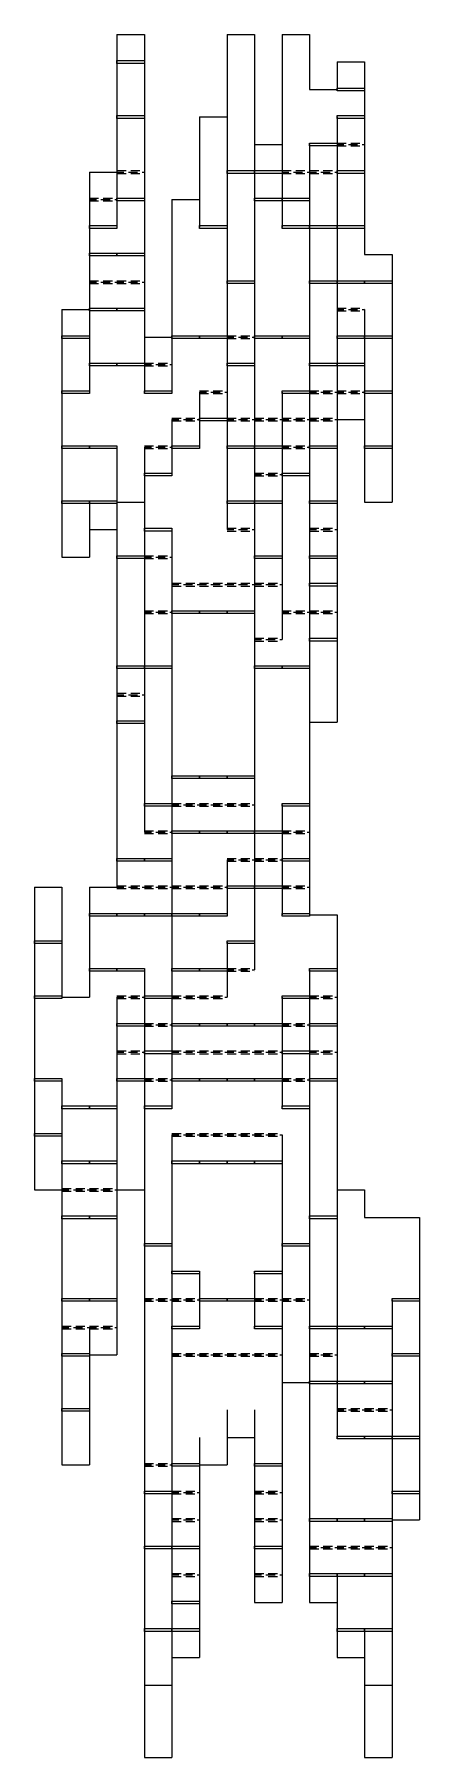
# Model space of a CAD drawing. Header units: millimetres. Extents: x 0 to 133, y 0 to 594.
import ezdxf

# ---------------------------------------------------------------- set-up
doc = ezdxf.new("R2010")
doc.units = ezdxf.units.MM
for name, color, linetype in [('CUT', 3, 'CONTINUOUS'), ('MOUNTAIN_FOLD', 1, 'CONTINUOUS'), ('VALLEY_FOLD', 5, 'CONTINUOUS')]:
    doc.layers.add(name, color=color, linetype=linetype)

msp = doc.modelspace()

# ---------------------------------------------------------------- linework, layer by layer
at = {"layer": 'CUT'}
for p, q in [((28.449, 593.98), (28.449, 584.497)), ((28.449, 593.98), (37.932, 593.98)), ((37.932, 593.98), (37.932, 584.497)), ((66.381, 593.98), (66.381, 584.497)), ((66.381, 593.98), (75.864, 593.98)), ((75.864, 593.98), (75.864, 584.497)), ((85.347, 593.98), (94.83, 593.98)), ((85.347, 593.98), (85.347, 584.497)), ((94.83, 593.98), (94.83, 584.497)), ((28.449, 584.497), (28.449, 575.014)), ((37.932, 584.497), (37.932, 575.014)), ((66.381, 584.497), (66.381, 575.014)), ((75.864, 584.497), (75.864, 575.014)), ((85.347, 584.497), (85.347, 575.014)), ((94.83, 584.497), (94.83, 575.014)), ((104.313, 584.497), (113.796, 584.497)), ((104.313, 584.497), (104.313, 575.014)), ((113.796, 584.497), (113.796, 575.014)), ((28.449, 575.014), (28.449, 565.531)), ((37.932, 575.014), (37.932, 565.531)), ((66.381, 575.014), (66.381, 565.531)), ((75.864, 575.014), (75.864, 565.531)), ((85.347, 575.014), (85.347, 565.531)), ((94.83, 575.014), (104.313, 575.014)), ((113.796, 575.014), (113.796, 565.531)), ((28.449, 565.531), (28.449, 556.048)), ((37.932, 565.531), (37.932, 556.048)), ((56.898, 565.531), (66.381, 565.531)), ((56.898, 565.531), (56.898, 556.048)), ((66.381, 565.531), (66.381, 556.048)), ((75.864, 565.531), (75.864, 556.048)), ((85.347, 565.531), (85.347, 556.048)), ((104.313, 565.531), (104.313, 556.048)), ((113.796, 565.531), (113.796, 556.048)), ((28.449, 556.048), (28.449, 546.565)), ((37.932, 556.048), (37.932, 546.565)), ((56.898, 556.048), (56.898, 546.565)), ((66.381, 556.048), (66.381, 546.565)), ((75.864, 556.048), (75.864, 546.565)), ((75.864, 556.048), (85.347, 556.048)), ((85.347, 556.048), (85.347, 546.565)), ((94.83, 556.048), (94.83, 546.565)), ((104.313, 556.048), (104.313, 546.565)), ((113.796, 556.048), (113.796, 546.565)), ((18.966, 546.565), (28.449, 546.565)), ((18.966, 546.565), (18.966, 537.082)), ((28.449, 546.565), (28.449, 537.082)), ((37.932, 546.565), (37.932, 537.082)), ((56.898, 546.565), (56.898, 537.082)), ((66.381, 546.565), (66.381, 537.082)), ((75.864, 546.565), (75.864, 537.082)), ((85.347, 546.565), (85.347, 537.082)), ((94.83, 546.565), (94.83, 537.082)), ((104.313, 546.565), (104.313, 537.082)), ((113.796, 546.565), (113.796, 537.082)), ((18.966, 537.082), (18.966, 527.599)), ((28.449, 537.082), (28.449, 527.599)), ((37.932, 537.082), (37.932, 527.599)), ((47.415, 537.082), (56.898, 537.082)), ((47.415, 537.082), (47.415, 527.599)), ((56.898, 537.082), (56.898, 527.599)), ((66.381, 537.082), (66.381, 527.599)), ((75.864, 537.082), (75.864, 527.599)), ((85.347, 537.082), (85.347, 527.599)), ((94.83, 537.082), (94.83, 527.599)), ((104.313, 537.082), (104.313, 527.599)), ((113.796, 537.082), (113.796, 527.599)), ((18.966, 527.599), (18.966, 518.116)), ((37.932, 527.599), (37.932, 518.116)), ((47.415, 527.599), (47.415, 518.116)), ((66.381, 527.599), (66.381, 518.116)), ((75.864, 527.599), (75.864, 518.116)), ((94.83, 527.599), (94.83, 518.116)), ((104.313, 527.599), (104.313, 518.116)), ((113.796, 527.599), (113.796, 518.116)), ((18.966, 518.116), (18.966, 508.633)), ((37.932, 518.116), (37.932, 508.633)), ((47.415, 518.116), (47.415, 508.633)), ((66.381, 518.116), (66.381, 508.633)), ((75.864, 518.116), (75.864, 508.633)), ((94.83, 518.116), (94.83, 508.633)), ((104.313, 518.116), (104.313, 508.633)), ((113.796, 518.116), (123.279, 518.116)), ((123.279, 518.116), (123.279, 508.633)), ((18.966, 508.633), (18.966, 499.15)), ((37.932, 508.633), (37.932, 499.15)), ((47.415, 508.633), (47.415, 499.15)), ((66.381, 508.633), (66.381, 499.15)), ((75.864, 508.633), (75.864, 499.15)), ((94.83, 508.633), (94.83, 499.15)), ((104.313, 508.633), (104.313, 499.15)), ((123.279, 508.633), (123.279, 499.15)), ((9.483, 499.15), (9.483, 489.667)), ((9.483, 499.15), (18.966, 499.15)), ((18.966, 499.15), (18.966, 489.667)), ((37.932, 499.15), (37.932, 489.667)), ((47.415, 499.15), (47.415, 489.667)), ((66.381, 499.15), (66.381, 489.667)), ((75.864, 499.15), (75.864, 489.667)), ((94.83, 499.15), (94.83, 489.667)), ((104.313, 499.15), (104.313, 489.667)), ((113.796, 499.15), (113.796, 489.667)), ((123.279, 499.15), (123.279, 489.667)), ((9.483, 489.667), (9.483, 480.184)), ((18.966, 489.667), (18.966, 480.184)), ((37.932, 489.667), (47.415, 489.667)), ((37.932, 489.667), (37.932, 480.184)), ((47.415, 489.667), (47.415, 480.184)), ((66.381, 489.667), (66.381, 480.184)), ((75.864, 489.667), (75.864, 480.184)), ((94.83, 489.667), (94.83, 480.184)), ((104.313, 489.667), (104.313, 480.184)), ((113.796, 489.667), (113.796, 480.184)), ((123.279, 489.667), (123.279, 480.184)), ((9.483, 480.184), (9.483, 470.701)), ((18.966, 480.184), (18.966, 470.701)), ((37.932, 480.184), (37.932, 470.701)), ((47.415, 480.184), (47.415, 470.701)), ((66.381, 480.184), (66.381, 470.701)), ((75.864, 480.184), (75.864, 470.701)), ((94.83, 480.184), (94.83, 470.701)), ((104.313, 480.184), (104.313, 470.701)), ((113.796, 480.184), (113.796, 470.701)), ((123.279, 480.184), (123.279, 470.701)), ((9.483, 470.701), (9.483, 461.218)), ((56.898, 470.701), (56.898, 461.218)), ((66.381, 470.701), (66.381, 461.218)), ((75.864, 470.701), (75.864, 461.218)), ((85.347, 470.701), (85.347, 461.218)), ((94.83, 470.701), (94.83, 461.218)), ((104.313, 470.701), (104.313, 461.218)), ((113.796, 470.701), (113.796, 461.218)), ((123.279, 470.701), (123.279, 461.218)), ((9.483, 461.218), (9.483, 451.735)), ((47.415, 461.218), (47.415, 451.735)), ((56.898, 461.218), (56.898, 451.735)), ((66.381, 461.218), (66.381, 451.735)), ((75.864, 461.218), (75.864, 451.735)), ((85.347, 461.218), (85.347, 451.735)), ((94.83, 461.218), (94.83, 451.735)), ((104.313, 461.218), (113.796, 461.218)), ((104.313, 461.218), (104.313, 451.735)), ((113.796, 461.218), (113.796, 451.735)), ((123.279, 461.218), (123.279, 451.735)), ((9.483, 451.735), (9.483, 442.252)), ((28.449, 451.735), (28.449, 442.252)), ((37.932, 451.735), (37.932, 442.252)), ((47.415, 451.735), (47.415, 442.252)), ((66.381, 451.735), (66.381, 442.252)), ((75.864, 451.735), (75.864, 442.252)), ((85.347, 451.735), (85.347, 442.252)), ((94.83, 451.735), (94.83, 442.252)), ((104.313, 451.735), (104.313, 442.252)), ((113.796, 451.735), (113.796, 442.252)), ((123.279, 451.735), (123.279, 442.252)), ((9.483, 442.252), (9.483, 432.769)), ((28.449, 442.252), (28.449, 432.769)), ((37.932, 442.252), (37.932, 432.769)), ((66.381, 442.252), (66.381, 432.769)), ((75.864, 442.252), (75.864, 432.769)), ((85.347, 442.252), (85.347, 432.769)), ((94.83, 442.252), (94.83, 432.769)), ((104.313, 442.252), (104.313, 432.769)), ((113.796, 442.252), (113.796, 432.769)), ((123.279, 442.252), (123.279, 432.769)), ((9.483, 432.769), (9.483, 423.286)), ((18.966, 432.769), (18.966, 423.286)), ((28.449, 432.769), (28.449, 423.286)), ((28.449, 432.769), (37.932, 432.769)), ((37.932, 432.769), (37.932, 423.286)), ((66.381, 432.769), (66.381, 423.286)), ((75.864, 432.769), (75.864, 423.286)), ((85.347, 432.769), (85.347, 423.286)), ((94.83, 432.769), (94.83, 423.286)), ((104.313, 432.769), (104.313, 423.286)), ((113.796, 432.769), (123.279, 432.769)), ((9.483, 423.286), (9.483, 413.803)), ((18.966, 423.286), (18.966, 413.803)), ((18.966, 423.286), (28.449, 423.286)), ((28.449, 423.286), (28.449, 413.803)), ((37.932, 423.286), (37.932, 413.803)), ((47.415, 423.286), (47.415, 413.803)), ((75.864, 423.286), (75.864, 413.803)), ((85.347, 423.286), (85.347, 413.803)), ((94.83, 423.286), (94.83, 413.803)), ((104.313, 423.286), (104.313, 413.803)), ((9.483, 413.803), (18.966, 413.803)), ((28.449, 413.803), (28.449, 404.32)), ((37.932, 413.803), (37.932, 404.32)), ((47.415, 413.803), (47.415, 404.32)), ((75.864, 413.803), (75.864, 404.32)), ((85.347, 413.803), (85.347, 404.32)), ((94.83, 413.803), (94.83, 404.32)), ((104.313, 413.803), (104.313, 404.32)), ((28.449, 404.32), (28.449, 394.837)), ((37.932, 404.32), (37.932, 394.837)), ((47.415, 404.32), (47.415, 394.837)), ((75.864, 404.32), (75.864, 394.837)), ((85.347, 404.32), (85.347, 394.837)), ((94.83, 404.32), (94.83, 394.837)), ((104.313, 404.32), (104.313, 394.837)), ((28.449, 394.837), (28.449, 385.354)), ((37.932, 394.837), (37.932, 385.354)), ((47.415, 394.837), (47.415, 385.354)), ((75.864, 394.837), (75.864, 385.354)), ((85.347, 394.837), (85.347, 385.354)), ((94.83, 394.837), (94.83, 385.354)), ((104.313, 394.837), (104.313, 385.354)), ((28.449, 385.354), (28.449, 375.871)), ((37.932, 385.354), (37.932, 375.871)), ((47.415, 385.354), (47.415, 375.871)), ((75.864, 385.354), (75.864, 375.871)), ((94.83, 385.354), (94.83, 375.871)), ((104.313, 385.354), (104.313, 375.871)), ((28.449, 375.871), (28.449, 366.388)), ((37.932, 375.871), (37.932, 366.388)), ((47.415, 375.871), (47.415, 366.388)), ((75.864, 375.871), (75.864, 366.388)), ((94.83, 375.871), (94.83, 366.388)), ((104.313, 375.871), (104.313, 366.388)), ((28.449, 366.388), (28.449, 356.905)), ((37.932, 366.388), (37.932, 356.905)), ((47.415, 366.388), (47.415, 356.905)), ((75.864, 366.388), (75.864, 356.905)), ((94.83, 366.388), (94.83, 356.905)), ((104.313, 366.388), (104.313, 356.905)), ((28.449, 356.905), (28.449, 347.422)), ((37.932, 356.905), (37.932, 347.422)), ((47.415, 356.905), (47.415, 347.422)), ((75.864, 356.905), (75.864, 347.422)), ((94.83, 356.905), (104.313, 356.905)), ((94.83, 356.905), (94.83, 347.422)), ((28.449, 347.422), (28.449, 337.939)), ((37.932, 347.422), (37.932, 337.939)), ((47.415, 347.422), (47.415, 337.939)), ((75.864, 347.422), (75.864, 337.939)), ((94.83, 347.422), (94.83, 337.939)), ((28.449, 337.939), (28.449, 328.456)), ((37.932, 337.939), (37.932, 328.456)), ((47.415, 337.939), (47.415, 328.456)), ((75.864, 337.939), (75.864, 328.456)), ((94.83, 337.939), (94.83, 328.456)), ((28.449, 328.456), (28.449, 318.973)), ((37.932, 328.456), (37.932, 318.973)), ((47.415, 328.456), (47.415, 318.973)), ((75.864, 328.456), (75.864, 318.973)), ((85.347, 328.456), (85.347, 318.973)), ((94.83, 328.456), (94.83, 318.973)), ((28.449, 318.973), (28.449, 309.49)), ((47.415, 318.973), (47.415, 309.49)), ((75.864, 318.973), (75.864, 309.49)), ((85.347, 318.973), (85.347, 309.49)), ((94.83, 318.973), (94.83, 309.49)), ((28.449, 309.49), (28.449, 300.007)), ((47.415, 309.49), (47.415, 300.007)), ((66.381, 309.49), (66.381, 300.007)), ((75.864, 309.49), (75.864, 300.007)), ((85.347, 309.49), (85.347, 300.007)), ((94.83, 309.49), (94.83, 300.007)), ((0, 300.007), (9.483, 300.007)), ((0, 300.007), (0, 290.524)), ((9.483, 300.007), (9.483, 290.524)), ((18.966, 300.007), (18.966, 290.524)), ((18.966, 300.007), (28.449, 300.007)), ((47.415, 300.007), (47.415, 290.524)), ((66.381, 300.007), (66.381, 290.524)), ((75.864, 300.007), (75.864, 290.524)), ((85.347, 300.007), (85.347, 290.524)), ((94.83, 300.007), (94.83, 290.524)), ((0, 290.524), (0, 281.041)), ((9.483, 290.524), (9.483, 281.041)), ((18.966, 290.524), (18.966, 281.041)), ((47.415, 290.524), (47.415, 281.041)), ((75.864, 290.524), (75.864, 281.041)), ((94.83, 290.524), (104.313, 290.524)), ((104.313, 290.524), (104.313, 281.041)), ((0, 281.041), (0, 271.558)), ((9.483, 281.041), (9.483, 271.558)), ((18.966, 281.041), (18.966, 271.558)), ((47.415, 281.041), (47.415, 271.558)), ((66.381, 281.041), (66.381, 271.558)), ((75.864, 281.041), (75.864, 271.558)), ((104.313, 281.041), (104.313, 271.558)), ((0, 271.558), (0, 262.075)), ((9.483, 271.558), (9.483, 262.075)), ((18.966, 271.558), (18.966, 262.075)), ((37.932, 271.558), (37.932, 262.075)), ((47.415, 271.558), (47.415, 262.075)), ((66.381, 271.558), (66.381, 262.075)), ((94.83, 271.558), (94.83, 262.075)), ((104.313, 271.558), (104.313, 262.075)), ((0, 262.075), (0, 252.592)), ((9.483, 262.075), (18.966, 262.075)), ((28.449, 262.075), (28.449, 252.592)), ((37.932, 262.075), (37.932, 252.592)), ((47.415, 262.075), (47.415, 252.592)), ((85.347, 262.075), (85.347, 252.592)), ((94.83, 262.075), (94.83, 252.592)), ((104.313, 262.075), (104.313, 252.592)), ((0, 252.592), (0, 243.109)), ((28.449, 252.592), (28.449, 243.109)), ((37.932, 252.592), (37.932, 243.109)), ((47.415, 252.592), (47.415, 243.109)), ((85.347, 252.592), (85.347, 243.109)), ((94.83, 252.592), (94.83, 243.109)), ((104.313, 252.592), (104.313, 243.109)), ((0, 243.109), (0, 233.626)), ((28.449, 243.109), (28.449, 233.626)), ((37.932, 243.109), (37.932, 233.626)), ((47.415, 243.109), (47.415, 233.626)), ((85.347, 243.109), (85.347, 233.626)), ((94.83, 243.109), (94.83, 233.626)), ((104.313, 243.109), (104.313, 233.626)), ((0, 233.626), (0, 224.143)), ((9.483, 233.626), (9.483, 224.143)), ((28.449, 233.626), (28.449, 224.143)), ((37.932, 233.626), (37.932, 224.143)), ((47.415, 233.626), (47.415, 224.143)), ((85.347, 233.626), (85.347, 224.143)), ((94.83, 233.626), (94.83, 224.143)), ((104.313, 233.626), (104.313, 224.143)), ((0, 224.143), (0, 214.66)), ((9.483, 224.143), (9.483, 214.66)), ((28.449, 224.143), (28.449, 214.66)), ((37.932, 224.143), (37.932, 214.66)), ((94.83, 224.143), (94.83, 214.66)), ((104.313, 224.143), (104.313, 214.66)), ((0, 214.66), (0, 205.177)), ((9.483, 214.66), (9.483, 205.177)), ((28.449, 214.66), (28.449, 205.177)), ((37.932, 214.66), (37.932, 205.177)), ((47.415, 214.66), (47.415, 205.177)), ((85.347, 214.66), (85.347, 205.177)), ((94.83, 214.66), (94.83, 205.177)), ((104.313, 214.66), (104.313, 205.177)), ((0, 205.177), (0, 195.694)), ((9.483, 205.177), (9.483, 195.694)), ((28.449, 205.177), (28.449, 195.694)), ((37.932, 205.177), (37.932, 195.694)), ((47.415, 205.177), (47.415, 195.694)), ((85.347, 205.177), (85.347, 195.694)), ((94.83, 205.177), (94.83, 195.694)), ((104.313, 205.177), (104.313, 195.694)), ((0, 195.694), (9.483, 195.694)), ((9.483, 195.694), (9.483, 186.211)), ((28.449, 195.694), (37.932, 195.694)), ((28.449, 195.694), (28.449, 186.211)), ((37.932, 195.694), (37.932, 186.211)), ((47.415, 195.694), (47.415, 186.211)), ((85.347, 195.694), (85.347, 186.211)), ((94.83, 195.694), (94.83, 186.211)), ((104.313, 195.694), (104.313, 186.211)), ((104.313, 195.694), (113.796, 195.694)), ((113.796, 195.694), (113.796, 186.211)), ((9.483, 186.211), (9.483, 176.728)), ((28.449, 186.211), (28.449, 176.728)), ((37.932, 186.211), (37.932, 176.728)), ((47.415, 186.211), (47.415, 176.728)), ((85.347, 186.211), (85.347, 176.728)), ((94.83, 186.211), (94.83, 176.728)), ((104.313, 186.211), (104.313, 176.728)), ((113.796, 186.211), (123.279, 186.211)), ((123.279, 186.211), (132.762, 186.211)), ((132.762, 186.211), (132.762, 176.728)), ((9.483, 176.728), (9.483, 167.245)), ((28.449, 176.728), (28.449, 167.245)), ((37.932, 176.728), (37.932, 167.245)), ((47.415, 176.728), (47.415, 167.245)), ((85.347, 176.728), (85.347, 167.245)), ((94.83, 176.728), (94.83, 167.245)), ((104.313, 176.728), (104.313, 167.245)), ((132.762, 176.728), (132.762, 167.245)), ((9.483, 167.245), (9.483, 157.762)), ((28.449, 167.245), (28.449, 157.762)), ((37.932, 167.245), (37.932, 157.762)), ((47.415, 167.245), (47.415, 157.762)), ((56.898, 167.245), (56.898, 157.762)), ((75.864, 167.245), (75.864, 157.762)), ((85.347, 167.245), (85.347, 157.762)), ((94.83, 167.245), (94.83, 157.762)), ((104.313, 167.245), (104.313, 157.762)), ((132.762, 167.245), (132.762, 157.762)), ((9.483, 157.762), (9.483, 148.279)), ((28.449, 157.762), (28.449, 148.279)), ((37.932, 157.762), (37.932, 148.279)), ((47.415, 157.762), (47.415, 148.279)), ((56.898, 157.762), (56.898, 148.279)), ((75.864, 157.762), (75.864, 148.279)), ((85.347, 157.762), (85.347, 148.279)), ((94.83, 157.762), (94.83, 148.279)), ((104.313, 157.762), (104.313, 148.279)), ((123.279, 157.762), (123.279, 148.279)), ((132.762, 157.762), (132.762, 148.279)), ((9.483, 148.279), (9.483, 138.796)), ((18.966, 148.279), (18.966, 138.796)), ((28.449, 148.279), (28.449, 138.796)), ((37.932, 148.279), (37.932, 138.796)), ((47.415, 148.279), (47.415, 138.796)), ((85.347, 148.279), (85.347, 138.796)), ((94.83, 148.279), (94.83, 138.796)), ((104.313, 148.279), (104.313, 138.796)), ((123.279, 148.279), (123.279, 138.796)), ((132.762, 148.279), (132.762, 138.796)), ((9.483, 138.796), (9.483, 129.313)), ((18.966, 138.796), (28.449, 138.796)), ((18.966, 138.796), (18.966, 129.313)), ((37.932, 138.796), (37.932, 129.313)), ((47.415, 138.796), (47.415, 129.313)), ((85.347, 138.796), (85.347, 129.313)), ((94.83, 138.796), (94.83, 129.313)), ((104.313, 138.796), (104.313, 129.313)), ((123.279, 138.796), (123.279, 129.313)), ((132.762, 138.796), (132.762, 129.313)), ((9.483, 129.313), (9.483, 119.83)), ((18.966, 129.313), (18.966, 119.83)), ((37.932, 129.313), (37.932, 119.83)), ((47.415, 129.313), (47.415, 119.83)), ((85.347, 129.313), (94.83, 129.313)), ((85.347, 129.313), (85.347, 119.83)), ((94.83, 129.313), (94.83, 119.83)), ((104.313, 129.313), (104.313, 119.83)), ((123.279, 129.313), (123.279, 119.83)), ((132.762, 129.313), (132.762, 119.83)), ((9.483, 119.83), (9.483, 110.347)), ((18.966, 119.83), (18.966, 110.347)), ((37.932, 119.83), (37.932, 110.347)), ((47.415, 119.83), (47.415, 110.347)), ((66.381, 119.83), (66.381, 110.347)), ((75.864, 119.83), (75.864, 110.347)), ((85.347, 119.83), (85.347, 110.347)), ((94.83, 119.83), (94.83, 110.347)), ((104.313, 119.83), (104.313, 110.347)), ((123.279, 119.83), (123.279, 110.347)), ((132.762, 119.83), (132.762, 110.347)), ((9.483, 110.347), (9.483, 100.864)), ((18.966, 110.347), (18.966, 100.864)), ((37.932, 110.347), (37.932, 100.864)), ((47.415, 110.347), (47.415, 100.864)), ((56.898, 110.347), (56.898, 100.864)), ((66.381, 110.347), (66.381, 100.864)), ((66.381, 110.347), (75.864, 110.347)), ((75.864, 110.347), (75.864, 100.864)), ((85.347, 110.347), (85.347, 100.864)), ((94.83, 110.347), (94.83, 100.864)), ((123.279, 110.347), (123.279, 100.864)), ((132.762, 110.347), (132.762, 100.864)), ((9.483, 100.864), (18.966, 100.864)), ((37.932, 100.864), (37.932, 91.381)), ((47.415, 100.864), (47.415, 91.381)), ((56.898, 100.864), (56.898, 91.381)), ((56.898, 100.864), (66.381, 100.864)), ((75.864, 100.864), (75.864, 91.381)), ((85.347, 100.864), (85.347, 91.381)), ((94.83, 100.864), (94.83, 91.381)), ((123.279, 100.864), (123.279, 91.381)), ((132.762, 100.864), (132.762, 91.381)), ((37.932, 91.381), (37.932, 81.898)), ((47.415, 91.381), (47.415, 81.898)), ((56.898, 91.381), (56.898, 81.898)), ((75.864, 91.381), (75.864, 81.898)), ((85.347, 91.381), (85.347, 81.898)), ((94.83, 91.381), (94.83, 81.898)), ((123.279, 91.381), (123.279, 81.898)), ((132.762, 91.381), (132.762, 81.898)), ((37.932, 81.898), (37.932, 72.415)), ((47.415, 81.898), (47.415, 72.415)), ((56.898, 81.898), (56.898, 72.415)), ((75.864, 81.898), (75.864, 72.415)), ((85.347, 81.898), (85.347, 72.415)), ((94.83, 81.898), (94.83, 72.415)), ((123.279, 81.898), (123.279, 72.415)), ((123.279, 81.898), (132.762, 81.898)), ((37.932, 72.415), (37.932, 62.932)), ((47.415, 72.415), (47.415, 62.932)), ((56.898, 72.415), (56.898, 62.932)), ((75.864, 72.415), (75.864, 62.932)), ((85.347, 72.415), (85.347, 62.932)), ((94.83, 72.415), (94.83, 62.932)), ((123.279, 72.415), (123.279, 62.932)), ((37.932, 62.932), (37.932, 53.449)), ((47.415, 62.932), (47.415, 53.449)), ((56.898, 62.932), (56.898, 53.449)), ((75.864, 62.932), (75.864, 53.449)), ((85.347, 62.932), (85.347, 53.449)), ((94.83, 62.932), (94.83, 53.449)), ((104.313, 62.932), (104.313, 53.449)), ((123.279, 62.932), (123.279, 53.449)), ((37.932, 53.449), (37.932, 43.966)), ((47.415, 53.449), (47.415, 43.966)), ((56.898, 53.449), (56.898, 43.966)), ((75.864, 53.449), (85.347, 53.449)), ((94.83, 53.449), (104.313, 53.449)), ((104.313, 53.449), (104.313, 43.966)), ((123.279, 53.449), (123.279, 43.966)), ((37.932, 43.966), (37.932, 34.483)), ((47.415, 43.966), (47.415, 34.483)), ((56.898, 43.966), (56.898, 34.483)), ((104.313, 43.966), (104.313, 34.483)), ((113.796, 43.966), (113.796, 34.483)), ((123.279, 43.966), (123.279, 34.483)), ((37.932, 34.483), (37.932, 25)), ((47.415, 34.483), (56.898, 34.483)), ((47.415, 34.483), (47.415, 25)), ((104.313, 34.483), (113.796, 34.483)), ((113.796, 34.483), (113.796, 25)), ((123.279, 34.483), (123.279, 25)), ((37.932, 25), (37.932, 0)), ((37.932, 25), (47.415, 25)), ((47.415, 25), (47.415, 0)), ((113.796, 25), (123.279, 25)), ((113.796, 25), (113.796, 0)), ((123.279, 25), (123.279, 0)), ((37.932, 0), (47.415, 0)), ((113.796, 0), (123.279, 0))]:
    msp.add_line(p, q, dxfattribs=at)
at = {"layer": 'MOUNTAIN_FOLD'}
for points in [[(28.449, 584.9711), (37.932, 584.9711), (37.932, 584.0229), (28.449, 584.0229)], [(104.313, 575.4882), (113.796, 575.4882), (113.796, 574.5399), (104.313, 574.5399)], [(28.449, 566.0052), (37.932, 566.0052), (37.932, 565.0569), (28.449, 565.0569)], [(104.313, 566.0052), (113.796, 566.0052), (113.796, 565.0569), (104.313, 565.0569)], [(94.83, 556.5222), (104.313, 556.5222), (104.313, 555.5738), (94.83, 555.5738)], [(66.381, 547.0392), (75.864, 547.0392), (75.864, 546.0909), (66.381, 546.0909)], [(75.864, 547.0392), (85.347, 547.0392), (85.347, 546.0909), (75.864, 546.0909)], [(104.313, 547.0392), (113.796, 547.0392), (113.796, 546.0909), (104.313, 546.0909)], [(28.449, 537.5562), (37.932, 537.5562), (37.932, 536.6078), (28.449, 536.6078)], [(75.864, 537.5562), (85.347, 537.5562), (85.347, 536.6078), (75.864, 536.6078)], [(85.347, 537.5562), (94.83, 537.5562), (94.83, 536.6078), (85.347, 536.6078)], [(18.966, 528.0732), (28.449, 528.0732), (28.449, 527.1249), (18.966, 527.1249)], [(56.898, 528.0732), (66.381, 528.0732), (66.381, 527.1249), (56.898, 527.1249)], [(85.347, 528.0732), (94.83, 528.0732), (94.83, 527.1249), (85.347, 527.1249)], [(94.83, 528.0732), (104.313, 528.0732), (104.313, 527.1249), (94.83, 527.1249)], [(104.313, 528.0732), (113.796, 528.0732), (113.796, 527.1249), (104.313, 527.1249)], [(18.966, 518.5901), (28.449, 518.5901), (28.449, 517.6418), (18.966, 517.6418)], [(28.449, 518.5901), (37.932, 518.5901), (37.932, 517.6418), (28.449, 517.6418)], [(66.381, 509.1072), (75.864, 509.1072), (75.864, 508.1589), (66.381, 508.1589)], [(94.83, 509.1072), (104.313, 509.1072), (104.313, 508.1589), (94.83, 508.1589)], [(104.313, 509.1072), (113.796, 509.1072), (113.796, 508.1589), (104.313, 508.1589)], [(113.796, 509.1072), (123.279, 509.1072), (123.279, 508.1589), (113.796, 508.1589)], [(18.966, 499.6241), (28.449, 499.6241), (28.449, 498.6759), (18.966, 498.6759)], [(28.449, 499.6241), (37.932, 499.6241), (37.932, 498.6759), (28.449, 498.6759)], [(9.483, 490.1412), (18.966, 490.1412), (18.966, 489.1929), (9.483, 489.1929)], [(47.415, 490.1412), (56.898, 490.1412), (56.898, 489.1929), (47.415, 489.1929)], [(56.898, 490.1412), (66.381, 490.1412), (66.381, 489.1929), (56.898, 489.1929)], [(75.864, 490.1412), (85.347, 490.1412), (85.347, 489.1929), (75.864, 489.1929)], [(85.347, 490.1412), (94.83, 490.1412), (94.83, 489.1929), (85.347, 489.1929)], [(104.313, 490.1412), (113.796, 490.1412), (113.796, 489.1929), (104.313, 489.1929)], [(113.796, 490.1412), (123.279, 490.1412), (123.279, 489.1929), (113.796, 489.1929)], [(18.966, 480.6581), (28.449, 480.6581), (28.449, 479.7099), (18.966, 479.7099)], [(28.449, 480.6581), (37.932, 480.6581), (37.932, 479.7099), (28.449, 479.7099)], [(66.381, 480.6581), (75.864, 480.6581), (75.864, 479.7099), (66.381, 479.7099)], [(94.83, 480.6581), (104.313, 480.6581), (104.313, 479.7099), (94.83, 479.7099)], [(104.313, 480.6581), (113.796, 480.6581), (113.796, 479.7099), (104.313, 479.7099)], [(9.483, 471.1752), (18.966, 471.1752), (18.966, 470.2269), (9.483, 470.2269)], [(37.932, 471.1752), (47.415, 471.1752), (47.415, 470.2269), (37.932, 470.2269)], [(85.347, 471.1752), (94.83, 471.1752), (94.83, 470.2269), (85.347, 470.2269)], [(113.796, 471.1752), (123.279, 471.1752), (123.279, 470.2269), (113.796, 470.2269)], [(56.898, 461.6922), (66.381, 461.6922), (66.381, 460.7439), (56.898, 460.7439)], [(9.483, 452.2092), (18.966, 452.2092), (18.966, 451.2609), (9.483, 451.2609)], [(18.966, 452.2092), (28.449, 452.2092), (28.449, 451.2609), (18.966, 451.2609)], [(47.415, 452.2092), (56.898, 452.2092), (56.898, 451.2609), (47.415, 451.2609)], [(66.381, 452.2092), (75.864, 452.2092), (75.864, 451.2609), (66.381, 451.2609)], [(75.864, 452.2092), (85.347, 452.2092), (85.347, 451.2609), (75.864, 451.2609)], [(94.83, 452.2092), (104.313, 452.2092), (104.313, 451.2609), (94.83, 451.2609)], [(113.796, 452.2092), (123.279, 452.2092), (123.279, 451.2609), (113.796, 451.2609)], [(37.932, 442.7262), (47.415, 442.7262), (47.415, 441.7779), (37.932, 441.7779)], [(85.347, 442.7262), (94.83, 442.7262), (94.83, 441.7779), (85.347, 441.7779)], [(9.483, 433.2432), (18.966, 433.2432), (18.966, 432.2948), (9.483, 432.2948)], [(18.966, 433.2432), (28.449, 433.2432), (28.449, 432.2948), (18.966, 432.2948)], [(66.381, 433.2432), (75.864, 433.2432), (75.864, 432.2948), (66.381, 432.2948)], [(75.864, 433.2432), (85.347, 433.2432), (85.347, 432.2948), (75.864, 432.2948)], [(94.83, 433.2432), (104.313, 433.2432), (104.313, 432.2948), (94.83, 432.2948)], [(37.932, 423.7602), (47.415, 423.7602), (47.415, 422.8119), (37.932, 422.8119)], [(28.449, 414.2772), (37.932, 414.2772), (37.932, 413.3288), (28.449, 413.3288)], [(75.864, 414.2772), (85.347, 414.2772), (85.347, 413.3288), (75.864, 413.3288)], [(94.83, 414.2772), (104.313, 414.2772), (104.313, 413.3288), (94.83, 413.3288)], [(94.83, 404.7942), (104.313, 404.7942), (104.313, 403.8459), (94.83, 403.8459)], [(47.415, 395.3111), (56.898, 395.3111), (56.898, 394.3628), (47.415, 394.3628)], [(56.898, 395.3111), (66.381, 395.3111), (66.381, 394.3628), (56.898, 394.3628)], [(66.381, 395.3111), (75.864, 395.3111), (75.864, 394.3628), (66.381, 394.3628)], [(94.83, 385.8282), (104.313, 385.8282), (104.313, 384.8799), (94.83, 384.8799)], [(28.449, 376.3451), (37.932, 376.3451), (37.932, 375.3968), (28.449, 375.3968)], [(37.932, 376.3451), (47.415, 376.3451), (47.415, 375.3968), (37.932, 375.3968)], [(75.864, 376.3451), (85.347, 376.3451), (85.347, 375.3968), (75.864, 375.3968)], [(85.347, 376.3451), (94.83, 376.3451), (94.83, 375.3968), (85.347, 375.3968)], [(28.449, 357.3792), (37.932, 357.3792), (37.932, 356.4309), (28.449, 356.4309)], [(47.415, 338.4132), (56.898, 338.4132), (56.898, 337.4649), (47.415, 337.4649)], [(56.898, 338.4132), (66.381, 338.4132), (66.381, 337.4649), (56.898, 337.4649)], [(66.381, 338.4132), (75.864, 338.4132), (75.864, 337.4649), (66.381, 337.4649)], [(37.932, 328.9302), (47.415, 328.9302), (47.415, 327.9819), (37.932, 327.9819)], [(85.347, 328.9302), (94.83, 328.9302), (94.83, 327.9819), (85.347, 327.9819)], [(47.415, 319.4472), (56.898, 319.4472), (56.898, 318.4989), (47.415, 318.4989)], [(56.898, 319.4472), (66.381, 319.4472), (66.381, 318.4989), (56.898, 318.4989)], [(66.381, 319.4472), (75.864, 319.4472), (75.864, 318.4989), (66.381, 318.4989)], [(75.864, 319.4472), (85.347, 319.4472), (85.347, 318.4989), (75.864, 318.4989)], [(28.449, 309.9642), (37.932, 309.9642), (37.932, 309.0159), (28.449, 309.0159)], [(37.932, 309.9642), (47.415, 309.9642), (47.415, 309.0159), (37.932, 309.0159)], [(85.347, 309.9642), (94.83, 309.9642), (94.83, 309.0159), (85.347, 309.0159)], [(66.381, 300.4812), (75.864, 300.4812), (75.864, 299.5328), (66.381, 299.5328)], [(75.864, 300.4812), (85.347, 300.4812), (85.347, 299.5328), (75.864, 299.5328)], [(18.966, 290.9982), (28.449, 290.9982), (28.449, 290.0498), (18.966, 290.0498)], [(28.449, 290.9982), (37.932, 290.9982), (37.932, 290.0498), (28.449, 290.0498)], [(37.932, 290.9982), (47.415, 290.9982), (47.415, 290.0498), (37.932, 290.0498)], [(47.415, 290.9982), (56.898, 290.9982), (56.898, 290.0498), (47.415, 290.0498)], [(56.898, 290.9982), (66.381, 290.9982), (66.381, 290.0498), (56.898, 290.0498)], [(85.347, 290.9982), (94.83, 290.9982), (94.83, 290.0498), (85.347, 290.0498)], [(0, 281.5152), (9.483, 281.5152), (9.483, 280.5668), (0, 280.5668)], [(66.381, 281.5152), (75.864, 281.5152), (75.864, 280.5668), (66.381, 280.5668)], [(18.966, 272.0322), (28.449, 272.0322), (28.449, 271.0838), (18.966, 271.0838)], [(28.449, 272.0322), (37.932, 272.0322), (37.932, 271.0838), (28.449, 271.0838)], [(47.415, 272.0322), (56.898, 272.0322), (56.898, 271.0838), (47.415, 271.0838)], [(56.898, 272.0322), (66.381, 272.0322), (66.381, 271.0838), (56.898, 271.0838)], [(94.83, 272.0322), (104.313, 272.0322), (104.313, 271.0838), (94.83, 271.0838)], [(0, 262.5492), (9.483, 262.5492), (9.483, 261.6009), (0, 261.6009)], [(37.932, 262.5492), (47.415, 262.5492), (47.415, 261.6009), (37.932, 261.6009)], [(85.347, 262.5492), (94.83, 262.5492), (94.83, 261.6009), (85.347, 261.6009)], [(28.449, 253.0662), (37.932, 253.0662), (37.932, 252.1179), (28.449, 252.1179)], [(47.415, 253.0662), (56.898, 253.0662), (56.898, 252.1179), (47.415, 252.1179)], [(56.898, 253.0662), (66.381, 253.0662), (66.381, 252.1179), (56.898, 252.1179)], [(66.381, 253.0662), (75.864, 253.0662), (75.864, 252.1179), (66.381, 252.1179)], [(75.864, 253.0662), (85.347, 253.0662), (85.347, 252.1179), (75.864, 252.1179)], [(94.83, 253.0662), (104.313, 253.0662), (104.313, 252.1179), (94.83, 252.1179)], [(37.932, 243.5832), (47.415, 243.5832), (47.415, 242.6349), (37.932, 242.6349)], [(85.347, 243.5832), (94.83, 243.5832), (94.83, 242.6349), (85.347, 242.6349)], [(0, 234.1002), (9.483, 234.1002), (9.483, 233.1519), (0, 233.1519)], [(28.449, 234.1002), (37.932, 234.1002), (37.932, 233.1519), (28.449, 233.1519)], [(47.415, 234.1002), (56.898, 234.1002), (56.898, 233.1519), (47.415, 233.1519)], [(56.898, 234.1002), (66.381, 234.1002), (66.381, 233.1519), (56.898, 233.1519)], [(66.381, 234.1002), (75.864, 234.1002), (75.864, 233.1519), (66.381, 233.1519)], [(75.864, 234.1002), (85.347, 234.1002), (85.347, 233.1519), (75.864, 233.1519)], [(94.83, 234.1002), (104.313, 234.1002), (104.313, 233.1519), (94.83, 233.1519)], [(9.483, 224.6172), (18.966, 224.6172), (18.966, 223.6689), (9.483, 223.6689)], [(18.966, 224.6172), (28.449, 224.6172), (28.449, 223.6689), (18.966, 223.6689)], [(37.932, 224.6172), (47.415, 224.6172), (47.415, 223.6689), (37.932, 223.6689)], [(85.347, 224.6172), (94.83, 224.6172), (94.83, 223.6689), (85.347, 223.6689)], [(0, 215.1342), (9.483, 215.1342), (9.483, 214.1859), (0, 214.1859)], [(9.483, 205.6512), (18.966, 205.6512), (18.966, 204.7029), (9.483, 204.7029)], [(18.966, 205.6512), (28.449, 205.6512), (28.449, 204.7029), (18.966, 204.7029)], [(47.415, 205.6512), (56.898, 205.6512), (56.898, 204.7029), (47.415, 204.7029)], [(56.898, 205.6512), (66.381, 205.6512), (66.381, 204.7029), (56.898, 204.7029)], [(66.381, 205.6512), (75.864, 205.6512), (75.864, 204.7029), (66.381, 204.7029)], [(75.864, 205.6512), (85.347, 205.6512), (85.347, 204.7029), (75.864, 204.7029)], [(9.483, 186.6852), (18.966, 186.6852), (18.966, 185.7369), (9.483, 185.7369)], [(18.966, 186.6852), (28.449, 186.6852), (28.449, 185.7369), (18.966, 185.7369)], [(94.83, 186.6852), (104.313, 186.6852), (104.313, 185.7369), (94.83, 185.7369)], [(37.932, 177.2022), (47.415, 177.2022), (47.415, 176.2538), (37.932, 176.2538)], [(85.347, 177.2022), (94.83, 177.2022), (94.83, 176.2538), (85.347, 176.2538)], [(47.415, 167.7192), (56.898, 167.7192), (56.898, 166.7708), (47.415, 166.7708)], [(75.864, 167.7192), (85.347, 167.7192), (85.347, 166.7708), (75.864, 166.7708)], [(9.483, 158.2362), (18.966, 158.2362), (18.966, 157.2878), (9.483, 157.2878)], [(18.966, 158.2362), (28.449, 158.2362), (28.449, 157.2878), (18.966, 157.2878)], [(56.898, 158.2362), (66.381, 158.2362), (66.381, 157.2878), (56.898, 157.2878)], [(66.381, 158.2362), (75.864, 158.2362), (75.864, 157.2878), (66.381, 157.2878)], [(123.279, 158.2362), (132.762, 158.2362), (132.762, 157.2878), (123.279, 157.2878)], [(47.415, 148.7532), (56.898, 148.7532), (56.898, 147.8048), (47.415, 147.8048)], [(75.864, 148.7532), (85.347, 148.7532), (85.347, 147.8048), (75.864, 147.8048)], [(94.83, 148.7532), (104.313, 148.7532), (104.313, 147.8048), (94.83, 147.8048)], [(104.313, 148.7532), (113.796, 148.7532), (113.796, 147.8048), (104.313, 147.8048)], [(113.796, 148.7532), (123.279, 148.7532), (123.279, 147.8048), (113.796, 147.8048)], [(9.483, 139.2702), (18.966, 139.2702), (18.966, 138.3218), (9.483, 138.3218)], [(123.279, 139.2702), (132.762, 139.2702), (132.762, 138.3218), (123.279, 138.3218)], [(94.83, 129.7872), (104.313, 129.7872), (104.313, 128.8389), (94.83, 128.8389)], [(104.313, 129.7872), (113.796, 129.7872), (113.796, 128.8389), (104.313, 128.8389)], [(113.796, 129.7872), (123.279, 129.7872), (123.279, 128.8389), (113.796, 128.8389)], [(9.483, 120.3042), (18.966, 120.3042), (18.966, 119.3559), (9.483, 119.3559)], [(104.313, 110.8212), (113.796, 110.8212), (113.796, 109.8729), (104.313, 109.8729)], [(113.796, 110.8212), (123.279, 110.8212), (123.279, 109.8729), (113.796, 109.8729)], [(123.279, 110.8212), (132.762, 110.8212), (132.762, 109.8729), (123.279, 109.8729)], [(47.415, 101.3382), (56.898, 101.3382), (56.898, 100.3899), (47.415, 100.3899)], [(75.864, 101.3382), (85.347, 101.3382), (85.347, 100.3899), (75.864, 100.3899)], [(37.932, 91.8552), (47.415, 91.8552), (47.415, 90.9069), (37.932, 90.9069)], [(123.279, 91.8552), (132.762, 91.8552), (132.762, 90.9069), (123.279, 90.9069)], [(94.83, 82.3722), (104.313, 82.3722), (104.313, 81.4239), (94.83, 81.4239)], [(104.313, 82.3722), (113.796, 82.3722), (113.796, 81.4239), (104.313, 81.4239)], [(113.796, 82.3722), (123.279, 82.3722), (123.279, 81.4239), (113.796, 81.4239)], [(37.932, 72.8891), (47.415, 72.8891), (47.415, 71.9408), (37.932, 71.9408)], [(47.415, 72.8891), (56.898, 72.8891), (56.898, 71.9408), (47.415, 71.9408)], [(75.864, 72.8891), (85.347, 72.8891), (85.347, 71.9408), (75.864, 71.9408)], [(94.83, 63.4062), (104.313, 63.4062), (104.313, 62.4579), (94.83, 62.4579)], [(104.313, 63.4062), (113.796, 63.4062), (113.796, 62.4579), (104.313, 62.4579)], [(113.796, 63.4062), (123.279, 63.4062), (123.279, 62.4579), (113.796, 62.4579)], [(47.415, 53.9232), (56.898, 53.9232), (56.898, 52.9749), (47.415, 52.9749)], [(37.932, 44.4402), (47.415, 44.4402), (47.415, 43.4918), (37.932, 43.4918)], [(47.415, 44.4402), (56.898, 44.4402), (56.898, 43.4918), (47.415, 43.4918)], [(104.313, 44.4402), (113.796, 44.4402), (113.796, 43.4918), (104.313, 43.4918)], [(113.796, 44.4402), (123.279, 44.4402), (123.279, 43.4918), (113.796, 43.4918)]]:
    msp.add_lwpolyline(points, close=True, dxfattribs=at)
at = {"layer": 'VALLEY_FOLD'}
for p, q in [((104.313, 556.5221), (107.474, 556.5221)), ((104.313, 556.048), (106.6838, 556.048)), ((104.313, 555.5738), (107.474, 555.5738)), ((108.2643, 556.048), (111.4253, 556.048)), ((109.0545, 556.5221), (112.2155, 556.5221)), ((109.0545, 555.5738), (112.2155, 555.5738)), ((113.0058, 556.048), (113.796, 556.048)), ((113.796, 556.5221), (113.796, 556.5221)), ((113.796, 555.5738), (113.796, 555.5738)), ((28.449, 547.0391), (31.61, 547.0391)), ((28.449, 546.565), (30.8198, 546.565)), ((32.4002, 546.565), (35.5613, 546.565)), ((33.1905, 547.0391), (36.3515, 547.0391)), ((37.1418, 546.565), (37.932, 546.565)), ((85.347, 547.0391), (88.508, 547.0391)), ((85.347, 546.565), (87.7177, 546.565)), ((89.2982, 546.565), (92.4592, 546.565)), ((90.0885, 547.0391), (93.2495, 547.0391)), ((94.0397, 546.565), (94.83, 546.565)), ((94.83, 547.0391), (94.83, 547.0391)), ((94.83, 547.0391), (97.991, 547.0391)), ((94.83, 546.565), (97.2007, 546.565)), ((98.7812, 546.565), (101.9423, 546.565)), ((99.5715, 547.0391), (102.7325, 547.0391)), ((103.5228, 546.565), (104.313, 546.565)), ((104.313, 547.0391), (104.313, 547.0391)), ((28.449, 546.0908), (31.61, 546.0908)), ((33.1905, 546.0908), (36.3515, 546.0908)), ((85.347, 546.0908), (88.508, 546.0908)), ((90.0885, 546.0908), (93.2495, 546.0908)), ((94.83, 546.0908), (97.991, 546.0908)), ((94.83, 546.0908), (94.83, 546.0908)), ((99.5715, 546.0908), (102.7325, 546.0908)), ((104.313, 546.0908), (104.313, 546.0908)), ((18.966, 537.5561), (22.127, 537.5561)), ((18.966, 537.082), (21.3368, 537.082)), ((18.966, 536.6078), (22.127, 536.6078)), ((22.9173, 537.082), (26.0783, 537.082)), ((23.7075, 537.5561), (26.8685, 537.5561)), ((23.7075, 536.6078), (26.8685, 536.6078)), ((27.6588, 537.082), (28.449, 537.082)), ((18.966, 509.1071), (22.127, 509.1071)), ((18.966, 508.633), (21.3368, 508.633)), ((18.966, 508.1588), (22.127, 508.1588)), ((22.9173, 508.633), (26.0783, 508.633)), ((23.7075, 509.1071), (26.8685, 509.1071)), ((23.7075, 508.1588), (26.8685, 508.1588)), ((27.6588, 508.633), (28.449, 508.633)), ((28.449, 509.1071), (31.61, 509.1071)), ((28.449, 508.633), (30.8198, 508.633)), ((28.449, 508.1588), (31.61, 508.1588)), ((32.4002, 508.633), (35.5613, 508.633)), ((33.1905, 509.1071), (36.3515, 509.1071)), ((33.1905, 508.1588), (36.3515, 508.1588)), ((37.1418, 508.633), (37.932, 508.633)), ((104.313, 499.6241), (107.474, 499.6241)), ((104.313, 499.15), (106.6838, 499.15)), ((108.2643, 499.15), (111.4253, 499.15)), ((109.0545, 499.6241), (112.2155, 499.6241)), ((113.0058, 499.15), (113.796, 499.15)), ((113.796, 499.6241), (113.796, 499.6241)), ((104.313, 498.6758), (107.474, 498.6758)), ((109.0545, 498.6758), (112.2155, 498.6758)), ((113.796, 498.6758), (113.796, 498.6758)), ((66.381, 490.1411), (69.542, 490.1411)), ((66.381, 489.667), (68.7518, 489.667)), ((66.381, 489.1929), (69.542, 489.1929)), ((70.3323, 489.667), (73.4933, 489.667)), ((71.1225, 490.1411), (74.2835, 490.1411)), ((71.1225, 489.1929), (74.2835, 489.1929)), ((75.0738, 489.667), (75.864, 489.667)), ((75.864, 490.1411), (75.864, 490.1411)), ((75.864, 489.1929), (75.864, 489.1929)), ((37.932, 480.6581), (41.093, 480.6581)), ((37.932, 480.184), (40.3028, 480.184)), ((37.932, 479.7098), (41.093, 479.7098)), ((41.8833, 480.184), (45.0443, 480.184)), ((42.6735, 480.6581), (45.8345, 480.6581)), ((42.6735, 479.7098), (45.8345, 479.7098)), ((46.6248, 480.184), (47.415, 480.184)), ((56.898, 471.1751), (60.059, 471.1751)), ((56.898, 470.701), (59.2688, 470.701)), ((56.898, 470.2268), (60.059, 470.2268)), ((60.8493, 470.701), (64.0102, 470.701)), ((61.6395, 471.1751), (64.8005, 471.1751)), ((61.6395, 470.2268), (64.8005, 470.2268)), ((65.5907, 470.701), (66.381, 470.701)), ((94.83, 471.1751), (97.991, 471.1751)), ((94.83, 470.701), (97.2007, 470.701)), ((94.83, 470.2268), (97.991, 470.2268)), ((98.7812, 470.701), (101.9423, 470.701)), ((99.5715, 471.1751), (102.7325, 471.1751)), ((99.5715, 470.2268), (102.7325, 470.2268)), ((103.5228, 470.701), (104.313, 470.701)), ((104.313, 471.1751), (104.313, 471.1751)), ((104.313, 471.1751), (107.474, 471.1751)), ((104.313, 470.701), (106.6838, 470.701)), ((104.313, 470.2268), (104.313, 470.2268)), ((104.313, 470.2268), (107.474, 470.2268)), ((108.2643, 470.701), (111.4253, 470.701)), ((109.0545, 471.1751), (112.2155, 471.1751)), ((109.0545, 470.2268), (112.2155, 470.2268)), ((113.0058, 470.701), (113.796, 470.701)), ((113.796, 471.1751), (113.796, 471.1751)), ((113.796, 470.2268), (113.796, 470.2268)), ((47.415, 461.6922), (50.576, 461.6922)), ((47.415, 461.218), (49.7858, 461.218)), ((47.415, 460.7438), (50.576, 460.7438)), ((51.3663, 461.218), (54.5272, 461.218)), ((52.1565, 461.6922), (55.3175, 461.6922)), ((52.1565, 460.7438), (55.3175, 460.7438)), ((56.1077, 461.218), (56.898, 461.218)), ((56.898, 461.6922), (56.898, 461.6922)), ((56.898, 460.7438), (56.898, 460.7438)), ((66.381, 461.6922), (69.542, 461.6922)), ((66.381, 461.218), (68.7518, 461.218)), ((66.381, 460.7438), (69.542, 460.7438)), ((70.3323, 461.218), (73.4933, 461.218)), ((71.1225, 461.6922), (74.2835, 461.6922)), ((71.1225, 460.7438), (74.2835, 460.7438)), ((75.0738, 461.218), (75.864, 461.218)), ((75.864, 461.6922), (79.025, 461.6922)), ((75.864, 461.6922), (75.864, 461.6922)), ((75.864, 461.218), (78.2348, 461.218)), ((75.864, 460.7438), (75.864, 460.7438)), ((75.864, 460.7438), (79.025, 460.7438)), ((79.8153, 461.218), (82.9763, 461.218)), ((80.6055, 461.6922), (83.7665, 461.6922)), ((80.6055, 460.7438), (83.7665, 460.7438)), ((84.5568, 461.218), (85.347, 461.218)), ((85.347, 461.6922), (88.508, 461.6922)), ((85.347, 461.218), (87.7177, 461.218)), ((85.347, 460.7438), (88.508, 460.7438)), ((89.2982, 461.218), (92.4592, 461.218)), ((90.0885, 461.6922), (93.2495, 461.6922)), ((90.0885, 460.7438), (93.2495, 460.7438)), ((94.0397, 461.218), (94.83, 461.218)), ((94.83, 461.6922), (97.991, 461.6922)), ((94.83, 461.6922), (94.83, 461.6922)), ((94.83, 461.218), (97.2007, 461.218)), ((94.83, 460.7438), (97.991, 460.7438)), ((94.83, 460.7438), (94.83, 460.7438)), ((98.7812, 461.218), (101.9423, 461.218)), ((99.5715, 461.6922), (102.7325, 461.6922)), ((99.5715, 460.7438), (102.7325, 460.7438)), ((103.5228, 461.218), (104.313, 461.218)), ((104.313, 461.6922), (104.313, 461.6922)), ((104.313, 460.7438), (104.313, 460.7438)), ((37.932, 452.2092), (41.093, 452.2092)), ((37.932, 451.735), (40.3028, 451.735)), ((41.8833, 451.735), (45.0443, 451.735)), ((42.6735, 452.2092), (45.8345, 452.2092)), ((46.6248, 451.735), (47.415, 451.735)), ((85.347, 452.2092), (88.508, 452.2092)), ((85.347, 451.735), (87.7177, 451.735)), ((89.2982, 451.735), (92.4592, 451.735)), ((90.0885, 452.2092), (93.2495, 452.2092)), ((94.0397, 451.735), (94.83, 451.735)), ((94.83, 452.2092), (94.83, 452.2092)), ((37.932, 451.2608), (41.093, 451.2608)), ((42.6735, 451.2608), (45.8345, 451.2608)), ((85.347, 451.2608), (88.508, 451.2608)), ((90.0885, 451.2608), (93.2495, 451.2608)), ((94.83, 451.2608), (94.83, 451.2608)), ((75.864, 442.7262), (79.025, 442.7262)), ((75.864, 442.252), (78.2348, 442.252)), ((75.864, 441.7778), (79.025, 441.7778)), ((79.8153, 442.252), (82.9763, 442.252)), ((80.6055, 442.7262), (83.7665, 442.7262)), ((80.6055, 441.7778), (83.7665, 441.7778)), ((84.5568, 442.252), (85.347, 442.252)), ((66.381, 423.7601), (69.542, 423.7601)), ((66.381, 423.286), (68.7518, 423.286)), ((66.381, 422.8118), (69.542, 422.8118)), ((70.3323, 423.286), (73.4933, 423.286)), ((71.1225, 423.7601), (74.2835, 423.7601)), ((71.1225, 422.8118), (74.2835, 422.8118)), ((75.0738, 423.286), (75.864, 423.286)), ((75.864, 423.7601), (75.864, 423.7601)), ((75.864, 422.8118), (75.864, 422.8118)), ((94.83, 423.7601), (97.991, 423.7601)), ((94.83, 423.286), (97.2007, 423.286)), ((94.83, 422.8118), (97.991, 422.8118)), ((98.7812, 423.286), (101.9423, 423.286)), ((99.5715, 423.7601), (102.7325, 423.7601)), ((99.5715, 422.8118), (102.7325, 422.8118)), ((103.5228, 423.286), (104.313, 423.286)), ((104.313, 423.7601), (104.313, 423.7601)), ((104.313, 422.8118), (104.313, 422.8118)), ((37.932, 414.2771), (41.093, 414.2771)), ((37.932, 413.803), (40.3028, 413.803)), ((37.932, 413.3288), (41.093, 413.3288)), ((41.8833, 413.803), (45.0443, 413.803)), ((42.6735, 414.2771), (45.8345, 414.2771)), ((42.6735, 413.3288), (45.8345, 413.3288)), ((46.6248, 413.803), (47.415, 413.803)), ((47.415, 404.7941), (50.576, 404.7941)), ((47.415, 404.32), (49.7858, 404.32)), ((51.3663, 404.32), (54.5272, 404.32)), ((52.1565, 404.7941), (55.3175, 404.7941)), ((56.1077, 404.32), (56.898, 404.32)), ((56.898, 404.7941), (60.059, 404.7941)), ((56.898, 404.7941), (56.898, 404.7941)), ((56.898, 404.32), (59.2688, 404.32)), ((60.8493, 404.32), (64.0102, 404.32)), ((61.6395, 404.7941), (64.8005, 404.7941)), ((65.5907, 404.32), (66.381, 404.32)), ((66.381, 404.7941), (69.542, 404.7941)), ((66.381, 404.32), (68.7518, 404.32)), ((70.3323, 404.32), (73.4933, 404.32)), ((71.1225, 404.7941), (74.2835, 404.7941)), ((75.0738, 404.32), (75.864, 404.32)), ((75.864, 404.7941), (75.864, 404.7941)), ((75.864, 404.7941), (79.025, 404.7941)), ((75.864, 404.32), (78.2348, 404.32)), ((79.8153, 404.32), (82.9763, 404.32)), ((80.6055, 404.7941), (83.7665, 404.7941)), ((84.5568, 404.32), (85.347, 404.32)), ((47.415, 403.8458), (50.576, 403.8458)), ((52.1565, 403.8458), (55.3175, 403.8458)), ((56.898, 403.8458), (60.059, 403.8458)), ((56.898, 403.8458), (56.898, 403.8458)), ((61.6395, 403.8458), (64.8005, 403.8458)), ((66.381, 403.8458), (69.542, 403.8458)), ((71.1225, 403.8458), (74.2835, 403.8458)), ((75.864, 403.8458), (79.025, 403.8458)), ((75.864, 403.8458), (75.864, 403.8458)), ((80.6055, 403.8458), (83.7665, 403.8458)), ((37.932, 395.3112), (41.093, 395.3112)), ((37.932, 394.837), (40.3028, 394.837)), ((37.932, 394.3628), (41.093, 394.3628)), ((41.8833, 394.837), (45.0443, 394.837)), ((42.6735, 395.3112), (45.8345, 395.3112)), ((42.6735, 394.3628), (45.8345, 394.3628)), ((46.6248, 394.837), (47.415, 394.837)), ((85.347, 395.3112), (88.508, 395.3112)), ((85.347, 394.837), (87.7177, 394.837)), ((85.347, 394.3628), (88.508, 394.3628)), ((89.2982, 394.837), (92.4592, 394.837)), ((90.0885, 395.3112), (93.2495, 395.3112)), ((90.0885, 394.3628), (93.2495, 394.3628)), ((94.0397, 394.837), (94.83, 394.837)), ((94.83, 395.3112), (97.991, 395.3112)), ((94.83, 395.3112), (94.83, 395.3112)), ((94.83, 394.837), (97.2007, 394.837)), ((94.83, 394.3628), (94.83, 394.3628)), ((94.83, 394.3628), (97.991, 394.3628)), ((98.7812, 394.837), (101.9423, 394.837)), ((99.5715, 395.3112), (102.7325, 395.3112)), ((99.5715, 394.3628), (102.7325, 394.3628)), ((103.5228, 394.837), (104.313, 394.837)), ((104.313, 395.3112), (104.313, 395.3112)), ((104.313, 394.3628), (104.313, 394.3628)), ((75.864, 385.8282), (79.025, 385.8282)), ((75.864, 385.354), (78.2348, 385.354)), ((75.864, 384.8798), (79.025, 384.8798)), ((79.8153, 385.354), (82.9763, 385.354)), ((80.6055, 385.8282), (83.7665, 385.8282)), ((80.6055, 384.8798), (83.7665, 384.8798)), ((84.5568, 385.354), (85.347, 385.354)), ((28.449, 366.8621), (31.61, 366.8621)), ((28.449, 366.388), (30.8198, 366.388)), ((28.449, 365.9138), (31.61, 365.9138)), ((32.4002, 366.388), (35.5613, 366.388)), ((33.1905, 366.8621), (36.3515, 366.8621)), ((33.1905, 365.9138), (36.3515, 365.9138)), ((37.1418, 366.388), (37.932, 366.388)), ((47.415, 328.9302), (50.576, 328.9302)), ((47.415, 328.456), (49.7858, 328.456)), ((47.415, 327.9818), (50.576, 327.9818)), ((51.3663, 328.456), (54.5272, 328.456)), ((52.1565, 328.9302), (55.3175, 328.9302)), ((52.1565, 327.9818), (55.3175, 327.9818)), ((56.1077, 328.456), (56.898, 328.456)), ((56.898, 328.9302), (56.898, 328.9302)), ((56.898, 328.9302), (60.059, 328.9302)), ((56.898, 328.456), (59.2688, 328.456)), ((56.898, 327.9818), (60.059, 327.9818)), ((56.898, 327.9818), (56.898, 327.9818)), ((60.8493, 328.456), (64.0102, 328.456)), ((61.6395, 328.9302), (64.8005, 328.9302)), ((61.6395, 327.9818), (64.8005, 327.9818)), ((65.5907, 328.456), (66.381, 328.456)), ((66.381, 328.9302), (69.542, 328.9302)), ((66.381, 328.456), (68.7518, 328.456)), ((66.381, 327.9818), (69.542, 327.9818)), ((70.3323, 328.456), (73.4933, 328.456)), ((71.1225, 328.9302), (74.2835, 328.9302)), ((71.1225, 327.9818), (74.2835, 327.9818)), ((75.0738, 328.456), (75.864, 328.456)), ((75.864, 328.9302), (75.864, 328.9302)), ((75.864, 327.9818), (75.864, 327.9818)), ((37.932, 319.4472), (41.093, 319.4472)), ((37.932, 318.973), (40.3028, 318.973)), ((37.932, 318.4988), (41.093, 318.4988)), ((41.8833, 318.973), (45.0443, 318.973)), ((42.6735, 319.4472), (45.8345, 319.4472)), ((42.6735, 318.4988), (45.8345, 318.4988)), ((46.6248, 318.973), (47.415, 318.973)), ((85.347, 319.4472), (88.508, 319.4472)), ((85.347, 318.973), (87.7177, 318.973)), ((85.347, 318.4988), (88.508, 318.4988)), ((89.2982, 318.973), (92.4592, 318.973)), ((90.0885, 319.4472), (93.2495, 319.4472)), ((90.0885, 318.4988), (93.2495, 318.4988)), ((94.0397, 318.973), (94.83, 318.973)), ((94.83, 319.4472), (94.83, 319.4472)), ((94.83, 318.4988), (94.83, 318.4988)), ((66.381, 309.9641), (69.542, 309.9641)), ((66.381, 309.49), (68.7518, 309.49)), ((66.381, 309.0158), (69.542, 309.0158)), ((70.3323, 309.49), (73.4933, 309.49)), ((71.1225, 309.9641), (74.2835, 309.9641)), ((71.1225, 309.0158), (74.2835, 309.0158)), ((75.0738, 309.49), (75.864, 309.49)), ((75.864, 309.9641), (75.864, 309.9641)), ((75.864, 309.9641), (79.025, 309.9641)), ((75.864, 309.49), (78.2348, 309.49)), ((75.864, 309.0158), (75.864, 309.0158)), ((75.864, 309.0158), (79.025, 309.0158)), ((79.8153, 309.49), (82.9763, 309.49)), ((80.6055, 309.9641), (83.7665, 309.9641)), ((80.6055, 309.0158), (83.7665, 309.0158)), ((84.5568, 309.49), (85.347, 309.49)), ((28.449, 300.4811), (31.61, 300.4811)), ((28.449, 300.007), (30.8198, 300.007)), ((28.449, 299.5328), (31.61, 299.5328)), ((32.4002, 300.007), (35.5613, 300.007)), ((33.1905, 300.4811), (36.3515, 300.4811)), ((33.1905, 299.5328), (36.3515, 299.5328)), ((37.1418, 300.007), (37.932, 300.007)), ((37.932, 300.4811), (41.093, 300.4811)), ((37.932, 300.007), (40.3028, 300.007)), ((37.932, 299.5328), (41.093, 299.5328)), ((41.8833, 300.007), (45.0443, 300.007)), ((42.6735, 300.4811), (45.8345, 300.4811)), ((42.6735, 299.5328), (45.8345, 299.5328)), ((46.6248, 300.007), (47.415, 300.007)), ((47.415, 300.4811), (50.576, 300.4811)), ((47.415, 300.007), (49.7858, 300.007)), ((47.415, 299.5328), (50.576, 299.5328)), ((51.3663, 300.007), (54.5272, 300.007)), ((52.1565, 300.4811), (55.3175, 300.4811)), ((52.1565, 299.5328), (55.3175, 299.5328)), ((56.1077, 300.007), (56.898, 300.007)), ((56.898, 300.4811), (60.059, 300.4811)), ((56.898, 300.4811), (56.898, 300.4811)), ((56.898, 300.007), (59.2688, 300.007)), ((56.898, 299.5328), (60.059, 299.5328)), ((56.898, 299.5328), (56.898, 299.5328)), ((60.8493, 300.007), (64.0102, 300.007)), ((61.6395, 300.4811), (64.8005, 300.4811)), ((61.6395, 299.5328), (64.8005, 299.5328)), ((65.5907, 300.007), (66.381, 300.007)), ((85.347, 300.4811), (88.508, 300.4811)), ((85.347, 300.007), (87.7177, 300.007)), ((85.347, 299.5328), (88.508, 299.5328)), ((89.2982, 300.007), (92.4592, 300.007)), ((90.0885, 300.4811), (93.2495, 300.4811)), ((90.0885, 299.5328), (93.2495, 299.5328)), ((94.0397, 300.007), (94.83, 300.007)), ((94.83, 300.4811), (94.83, 300.4811)), ((94.83, 299.5328), (94.83, 299.5328)), ((66.381, 272.0321), (69.542, 272.0321)), ((66.381, 271.558), (68.7518, 271.558)), ((66.381, 271.0838), (69.542, 271.0838)), ((70.3323, 271.558), (73.4933, 271.558)), ((71.1225, 272.0321), (74.2835, 272.0321)), ((71.1225, 271.0838), (74.2835, 271.0838)), ((75.0738, 271.558), (75.864, 271.558)), ((75.864, 272.0321), (75.864, 272.0321)), ((75.864, 271.0838), (75.864, 271.0838)), ((28.449, 262.5491), (31.61, 262.5491)), ((28.449, 262.075), (30.8198, 262.075)), ((28.449, 261.6008), (31.61, 261.6008)), ((32.4002, 262.075), (35.5613, 262.075)), ((33.1905, 262.5491), (36.3515, 262.5491)), ((33.1905, 261.6008), (36.3515, 261.6008)), ((37.1418, 262.075), (37.932, 262.075)), ((47.415, 262.5491), (50.576, 262.5491)), ((47.415, 262.075), (49.7858, 262.075)), ((47.415, 261.6008), (50.576, 261.6008)), ((51.3663, 262.075), (54.5272, 262.075)), ((52.1565, 262.5491), (55.3175, 262.5491)), ((52.1565, 261.6008), (55.3175, 261.6008)), ((56.1077, 262.075), (56.898, 262.075)), ((56.898, 262.5491), (60.059, 262.5491)), ((56.898, 262.5491), (56.898, 262.5491)), ((56.898, 262.075), (59.2688, 262.075)), ((56.898, 261.6008), (56.898, 261.6008)), ((56.898, 261.6008), (60.059, 261.6008)), ((60.8493, 262.075), (64.0102, 262.075)), ((61.6395, 262.5491), (64.8005, 262.5491)), ((61.6395, 261.6008), (64.8005, 261.6008)), ((65.5907, 262.075), (66.381, 262.075)), ((94.83, 262.5491), (97.991, 262.5491)), ((94.83, 262.075), (97.2007, 262.075)), ((94.83, 261.6008), (97.991, 261.6008)), ((98.7812, 262.075), (101.9423, 262.075)), ((99.5715, 262.5491), (102.7325, 262.5491)), ((99.5715, 261.6008), (102.7325, 261.6008)), ((103.5228, 262.075), (104.313, 262.075)), ((104.313, 262.5491), (104.313, 262.5491)), ((104.313, 261.6008), (104.313, 261.6008)), ((37.932, 253.0661), (41.093, 253.0661)), ((37.932, 252.592), (40.3028, 252.592)), ((37.932, 252.1178), (41.093, 252.1178)), ((41.8833, 252.592), (45.0443, 252.592)), ((42.6735, 253.0661), (45.8345, 253.0661)), ((42.6735, 252.1178), (45.8345, 252.1178)), ((46.6248, 252.592), (47.415, 252.592)), ((85.347, 253.0661), (88.508, 253.0661)), ((85.347, 252.592), (87.7177, 252.592)), ((85.347, 252.1178), (88.508, 252.1178)), ((89.2982, 252.592), (92.4592, 252.592)), ((90.0885, 253.0661), (93.2495, 253.0661)), ((90.0885, 252.1178), (93.2495, 252.1178)), ((94.0397, 252.592), (94.83, 252.592)), ((94.83, 253.0661), (94.83, 253.0661)), ((94.83, 252.1178), (94.83, 252.1178)), ((28.449, 243.5831), (31.61, 243.5831)), ((33.1905, 243.5831), (36.3515, 243.5831)), ((47.415, 243.5831), (50.576, 243.5831)), ((52.1565, 243.5831), (55.3175, 243.5831)), ((56.898, 243.5831), (60.059, 243.5831)), ((56.898, 243.5831), (56.898, 243.5831)), ((61.6395, 243.5831), (64.8005, 243.5831)), ((66.381, 243.5831), (69.542, 243.5831)), ((71.1225, 243.5831), (74.2835, 243.5831)), ((75.864, 243.5831), (75.864, 243.5831)), ((75.864, 243.5831), (79.025, 243.5831)), ((80.6055, 243.5831), (83.7665, 243.5831)), ((94.83, 243.5831), (97.991, 243.5831)), ((99.5715, 243.5831), (102.7325, 243.5831)), ((104.313, 243.5831), (104.313, 243.5831)), ((28.449, 243.109), (30.8198, 243.109)), ((28.449, 242.6348), (31.61, 242.6348)), ((32.4002, 243.109), (35.5613, 243.109)), ((33.1905, 242.6348), (36.3515, 242.6348)), ((37.1418, 243.109), (37.932, 243.109)), ((47.415, 243.109), (49.7858, 243.109)), ((47.415, 242.6348), (50.576, 242.6348)), ((51.3663, 243.109), (54.5272, 243.109)), ((52.1565, 242.6348), (55.3175, 242.6348)), ((56.1077, 243.109), (56.898, 243.109)), ((56.898, 243.109), (59.2688, 243.109)), ((56.898, 242.6348), (60.059, 242.6348)), ((56.898, 242.6348), (56.898, 242.6348)), ((60.8493, 243.109), (64.0102, 243.109)), ((61.6395, 242.6348), (64.8005, 242.6348)), ((65.5907, 243.109), (66.381, 243.109)), ((66.381, 243.109), (68.7518, 243.109)), ((66.381, 242.6348), (69.542, 242.6348)), ((70.3323, 243.109), (73.4933, 243.109)), ((71.1225, 242.6348), (74.2835, 242.6348)), ((75.0738, 243.109), (75.864, 243.109)), ((75.864, 243.109), (78.2348, 243.109)), ((75.864, 242.6348), (79.025, 242.6348)), ((75.864, 242.6348), (75.864, 242.6348)), ((79.8153, 243.109), (82.9763, 243.109)), ((80.6055, 242.6348), (83.7665, 242.6348)), ((84.5568, 243.109), (85.347, 243.109)), ((94.83, 243.109), (97.2007, 243.109)), ((94.83, 242.6348), (97.991, 242.6348)), ((98.7812, 243.109), (101.9423, 243.109)), ((99.5715, 242.6348), (102.7325, 242.6348)), ((103.5228, 243.109), (104.313, 243.109)), ((104.313, 242.6348), (104.313, 242.6348)), ((37.932, 234.1001), (41.093, 234.1001)), ((37.932, 233.626), (40.3028, 233.626)), ((37.932, 233.1518), (41.093, 233.1518)), ((41.8833, 233.626), (45.0443, 233.626)), ((42.6735, 234.1001), (45.8345, 234.1001)), ((42.6735, 233.1518), (45.8345, 233.1518)), ((46.6248, 233.626), (47.415, 233.626)), ((85.347, 234.1001), (88.508, 234.1001)), ((85.347, 233.626), (87.7177, 233.626)), ((85.347, 233.1518), (88.508, 233.1518)), ((89.2982, 233.626), (92.4592, 233.626)), ((90.0885, 234.1001), (93.2495, 234.1001)), ((90.0885, 233.1518), (93.2495, 233.1518)), ((94.0397, 233.626), (94.83, 233.626)), ((94.83, 234.1001), (94.83, 234.1001)), ((94.83, 233.1518), (94.83, 233.1518)), ((47.415, 215.1341), (50.576, 215.1341)), ((47.415, 214.66), (49.7858, 214.66)), ((47.415, 214.1858), (50.576, 214.1858)), ((51.3663, 214.66), (54.5272, 214.66)), ((52.1565, 215.1341), (55.3175, 215.1341)), ((52.1565, 214.1858), (55.3175, 214.1858)), ((56.1077, 214.66), (56.898, 214.66)), ((56.898, 215.1341), (60.059, 215.1341)), ((56.898, 215.1341), (56.898, 215.1341)), ((56.898, 214.66), (59.2688, 214.66)), ((56.898, 214.1858), (60.059, 214.1858)), ((56.898, 214.1858), (56.898, 214.1858)), ((60.8493, 214.66), (64.0102, 214.66)), ((61.6395, 215.1341), (64.8005, 215.1341)), ((61.6395, 214.1858), (64.8005, 214.1858)), ((65.5907, 214.66), (66.381, 214.66)), ((66.381, 215.1341), (69.542, 215.1341)), ((66.381, 214.66), (68.7518, 214.66)), ((66.381, 214.1858), (69.542, 214.1858)), ((70.3323, 214.66), (73.4933, 214.66)), ((71.1225, 215.1341), (74.2835, 215.1341)), ((71.1225, 214.1858), (74.2835, 214.1858)), ((75.0738, 214.66), (75.864, 214.66)), ((75.864, 215.1341), (75.864, 215.1341)), ((75.864, 215.1341), (79.025, 215.1341)), ((75.864, 214.66), (78.2348, 214.66)), ((75.864, 214.1858), (79.025, 214.1858)), ((75.864, 214.1858), (75.864, 214.1858)), ((79.8153, 214.66), (82.9763, 214.66)), ((80.6055, 215.1341), (83.7665, 215.1341)), ((80.6055, 214.1858), (83.7665, 214.1858)), ((84.5568, 214.66), (85.347, 214.66)), ((9.483, 196.1682), (12.644, 196.1682)), ((14.2245, 196.1682), (17.3855, 196.1682)), ((18.966, 196.1682), (22.127, 196.1682)), ((23.7075, 196.1682), (26.8685, 196.1682)), ((9.483, 195.694), (11.8538, 195.694)), ((9.483, 195.2198), (12.644, 195.2198)), ((13.4343, 195.694), (16.5953, 195.694)), ((14.2245, 195.2198), (17.3855, 195.2198)), ((18.1758, 195.694), (18.966, 195.694)), ((18.966, 195.694), (21.3368, 195.694)), ((18.966, 195.2198), (22.127, 195.2198)), ((22.9173, 195.694), (26.0783, 195.694)), ((23.7075, 195.2198), (26.8685, 195.2198)), ((27.6588, 195.694), (28.449, 195.694)), ((37.932, 158.2361), (41.093, 158.2361)), ((37.932, 157.762), (40.3028, 157.762)), ((37.932, 157.2878), (41.093, 157.2878)), ((41.8833, 157.762), (45.0443, 157.762)), ((42.6735, 158.2361), (45.8345, 158.2361)), ((42.6735, 157.2878), (45.8345, 157.2878)), ((46.6248, 157.762), (47.415, 157.762)), ((47.415, 158.2361), (50.576, 158.2361)), ((47.415, 157.762), (49.7858, 157.762)), ((47.415, 157.2878), (50.576, 157.2878)), ((51.3663, 157.762), (54.5272, 157.762)), ((52.1565, 158.2361), (55.3175, 158.2361)), ((52.1565, 157.2878), (55.3175, 157.2878)), ((56.1077, 157.762), (56.898, 157.762)), ((56.898, 158.2361), (56.898, 158.2361)), ((56.898, 157.2878), (56.898, 157.2878)), ((75.864, 158.2361), (79.025, 158.2361)), ((75.864, 157.762), (78.2348, 157.762)), ((75.864, 157.2878), (79.025, 157.2878)), ((79.8153, 157.762), (82.9763, 157.762)), ((80.6055, 158.2361), (83.7665, 158.2361)), ((80.6055, 157.2878), (83.7665, 157.2878)), ((84.5568, 157.762), (85.347, 157.762)), ((85.347, 158.2361), (88.508, 158.2361)), ((85.347, 157.762), (87.7177, 157.762)), ((85.347, 157.2878), (88.508, 157.2878)), ((89.2982, 157.762), (92.4592, 157.762)), ((90.0885, 158.2361), (93.2495, 158.2361)), ((90.0885, 157.2878), (93.2495, 157.2878)), ((94.0397, 157.762), (94.83, 157.762)), ((94.83, 158.2361), (94.83, 158.2361)), ((94.83, 157.2878), (94.83, 157.2878)), ((9.483, 148.7531), (12.644, 148.7531)), ((14.2245, 148.7531), (17.3855, 148.7531)), ((18.966, 148.7531), (22.127, 148.7531)), ((23.7075, 148.7531), (26.8685, 148.7531)), ((9.483, 148.279), (11.8538, 148.279)), ((9.483, 147.8048), (12.644, 147.8048)), ((13.4343, 148.279), (16.5953, 148.279)), ((14.2245, 147.8048), (17.3855, 147.8048)), ((18.1758, 148.279), (18.966, 148.279)), ((18.966, 148.279), (21.3368, 148.279)), ((18.966, 147.8048), (22.127, 147.8048)), ((22.9173, 148.279), (26.0783, 148.279)), ((23.7075, 147.8048), (26.8685, 147.8048)), ((27.6588, 148.279), (28.449, 148.279)), ((47.415, 139.2701), (50.576, 139.2701)), ((47.415, 138.796), (49.7858, 138.796)), ((47.415, 138.3218), (50.576, 138.3218)), ((51.3663, 138.796), (54.5272, 138.796)), ((52.1565, 139.2701), (55.3175, 139.2701)), ((52.1565, 138.3218), (55.3175, 138.3218)), ((56.1077, 138.796), (56.898, 138.796)), ((56.898, 139.2701), (56.898, 139.2701)), ((56.898, 139.2701), (60.059, 139.2701)), ((56.898, 138.796), (59.2688, 138.796)), ((56.898, 138.3218), (60.059, 138.3218)), ((56.898, 138.3218), (56.898, 138.3218)), ((60.8493, 138.796), (64.0102, 138.796)), ((61.6395, 139.2701), (64.8005, 139.2701)), ((61.6395, 138.3218), (64.8005, 138.3218)), ((65.5907, 138.796), (66.381, 138.796)), ((66.381, 139.2701), (69.542, 139.2701)), ((66.381, 138.796), (68.7518, 138.796)), ((66.381, 138.3218), (69.542, 138.3218)), ((70.3323, 138.796), (73.4933, 138.796)), ((71.1225, 139.2701), (74.2835, 139.2701)), ((71.1225, 138.3218), (74.2835, 138.3218)), ((75.0738, 138.796), (75.864, 138.796)), ((75.864, 139.2701), (79.025, 139.2701)), ((75.864, 139.2701), (75.864, 139.2701)), ((75.864, 138.796), (78.2348, 138.796)), ((75.864, 138.3218), (75.864, 138.3218)), ((75.864, 138.3218), (79.025, 138.3218)), ((79.8153, 138.796), (82.9763, 138.796)), ((80.6055, 139.2701), (83.7665, 139.2701)), ((80.6055, 138.3218), (83.7665, 138.3218)), ((84.5568, 138.796), (85.347, 138.796)), ((94.83, 139.2701), (97.991, 139.2701)), ((94.83, 138.796), (97.2007, 138.796)), ((94.83, 138.3218), (97.991, 138.3218)), ((98.7812, 138.796), (101.9423, 138.796)), ((99.5715, 139.2701), (102.7325, 139.2701)), ((99.5715, 138.3218), (102.7325, 138.3218)), ((103.5228, 138.796), (104.313, 138.796)), ((104.313, 139.2701), (104.313, 139.2701)), ((104.313, 138.3218), (104.313, 138.3218)), ((104.313, 120.3041), (107.474, 120.3041)), ((104.313, 119.83), (106.6838, 119.83)), ((104.313, 119.3558), (107.474, 119.3558)), ((108.2643, 119.83), (111.4253, 119.83)), ((109.0545, 120.3041), (112.2155, 120.3041)), ((109.0545, 119.3558), (112.2155, 119.3558)), ((113.0058, 119.83), (113.796, 119.83)), ((113.796, 120.3041), (113.796, 120.3041)), ((113.796, 120.3041), (116.957, 120.3041)), ((113.796, 119.83), (116.1668, 119.83)), ((113.796, 119.3558), (116.957, 119.3558)), ((113.796, 119.3558), (113.796, 119.3558)), ((117.7473, 119.83), (120.9083, 119.83)), ((118.5375, 120.3041), (121.6985, 120.3041)), ((118.5375, 119.3558), (121.6985, 119.3558)), ((122.4888, 119.83), (123.279, 119.83)), ((37.932, 101.3381), (41.093, 101.3381)), ((42.6735, 101.3381), (45.8345, 101.3381)), ((37.932, 100.864), (40.3028, 100.864)), ((37.932, 100.3898), (41.093, 100.3898)), ((41.8833, 100.864), (45.0443, 100.864)), ((42.6735, 100.3898), (45.8345, 100.3898)), ((46.6248, 100.864), (47.415, 100.864)), ((47.415, 91.8551), (50.576, 91.8551)), ((47.415, 91.381), (49.7858, 91.381)), ((47.415, 90.9068), (50.576, 90.9068)), ((51.3663, 91.381), (54.5272, 91.381)), ((52.1565, 91.8551), (55.3175, 91.8551)), ((52.1565, 90.9068), (55.3175, 90.9068)), ((56.1077, 91.381), (56.898, 91.381)), ((56.898, 91.8551), (56.898, 91.8551)), ((56.898, 90.9068), (56.898, 90.9068)), ((75.864, 91.8551), (79.025, 91.8551)), ((75.864, 91.381), (78.2348, 91.381)), ((75.864, 90.9068), (79.025, 90.9068)), ((79.8153, 91.381), (82.9763, 91.381)), ((80.6055, 91.8551), (83.7665, 91.8551)), ((80.6055, 90.9068), (83.7665, 90.9068)), ((84.5568, 91.381), (85.347, 91.381)), ((47.415, 82.3722), (50.576, 82.3722)), ((47.415, 81.898), (49.7858, 81.898)), ((47.415, 81.4238), (50.576, 81.4238)), ((51.3663, 81.898), (54.5272, 81.898)), ((52.1565, 82.3722), (55.3175, 82.3722)), ((52.1565, 81.4238), (55.3175, 81.4238)), ((56.1077, 81.898), (56.898, 81.898)), ((56.898, 82.3722), (56.898, 82.3722)), ((56.898, 81.4238), (56.898, 81.4238)), ((75.864, 82.3722), (79.025, 82.3722)), ((75.864, 81.898), (78.2348, 81.898)), ((75.864, 81.4238), (79.025, 81.4238)), ((79.8153, 81.898), (82.9763, 81.898)), ((80.6055, 82.3722), (83.7665, 82.3722)), ((80.6055, 81.4238), (83.7665, 81.4238)), ((84.5568, 81.898), (85.347, 81.898)), ((94.83, 72.8891), (97.991, 72.8891)), ((94.83, 72.415), (97.2007, 72.415)), ((94.83, 71.9408), (97.991, 71.9408)), ((98.7812, 72.415), (101.9423, 72.415)), ((99.5715, 72.8891), (102.7325, 72.8891)), ((99.5715, 71.9408), (102.7325, 71.9408)), ((103.5228, 72.415), (104.313, 72.415)), ((104.313, 72.8891), (104.313, 72.8891)), ((104.313, 72.8891), (107.474, 72.8891)), ((104.313, 72.415), (106.6838, 72.415)), ((104.313, 71.9408), (104.313, 71.9408)), ((104.313, 71.9408), (107.474, 71.9408)), ((108.2643, 72.415), (111.4253, 72.415)), ((109.0545, 72.8891), (112.2155, 72.8891)), ((109.0545, 71.9408), (112.2155, 71.9408)), ((113.0058, 72.415), (113.796, 72.415)), ((113.796, 72.8891), (116.957, 72.8891)), ((113.796, 72.8891), (113.796, 72.8891)), ((113.796, 72.415), (116.1668, 72.415)), ((113.796, 71.9408), (116.957, 71.9408)), ((113.796, 71.9408), (113.796, 71.9408)), ((117.7473, 72.415), (120.9083, 72.415)), ((118.5375, 72.8891), (121.6985, 72.8891)), ((118.5375, 71.9408), (121.6985, 71.9408)), ((122.4888, 72.415), (123.279, 72.415)), ((47.415, 63.4062), (50.576, 63.4062)), ((47.415, 62.932), (49.7858, 62.932)), ((47.415, 62.4578), (50.576, 62.4578)), ((51.3663, 62.932), (54.5272, 62.932)), ((52.1565, 63.4062), (55.3175, 63.4062)), ((52.1565, 62.4578), (55.3175, 62.4578)), ((56.1077, 62.932), (56.898, 62.932)), ((56.898, 63.4062), (56.898, 63.4062)), ((56.898, 62.4578), (56.898, 62.4578)), ((75.864, 63.4062), (79.025, 63.4062)), ((75.864, 62.932), (78.2348, 62.932)), ((75.864, 62.4578), (79.025, 62.4578)), ((79.8153, 62.932), (82.9763, 62.932)), ((80.6055, 63.4062), (83.7665, 63.4062)), ((80.6055, 62.4578), (83.7665, 62.4578)), ((84.5568, 62.932), (85.347, 62.932))]:
    msp.add_line(p, q, dxfattribs=at)

doc.saveas('drawing.dxf')
